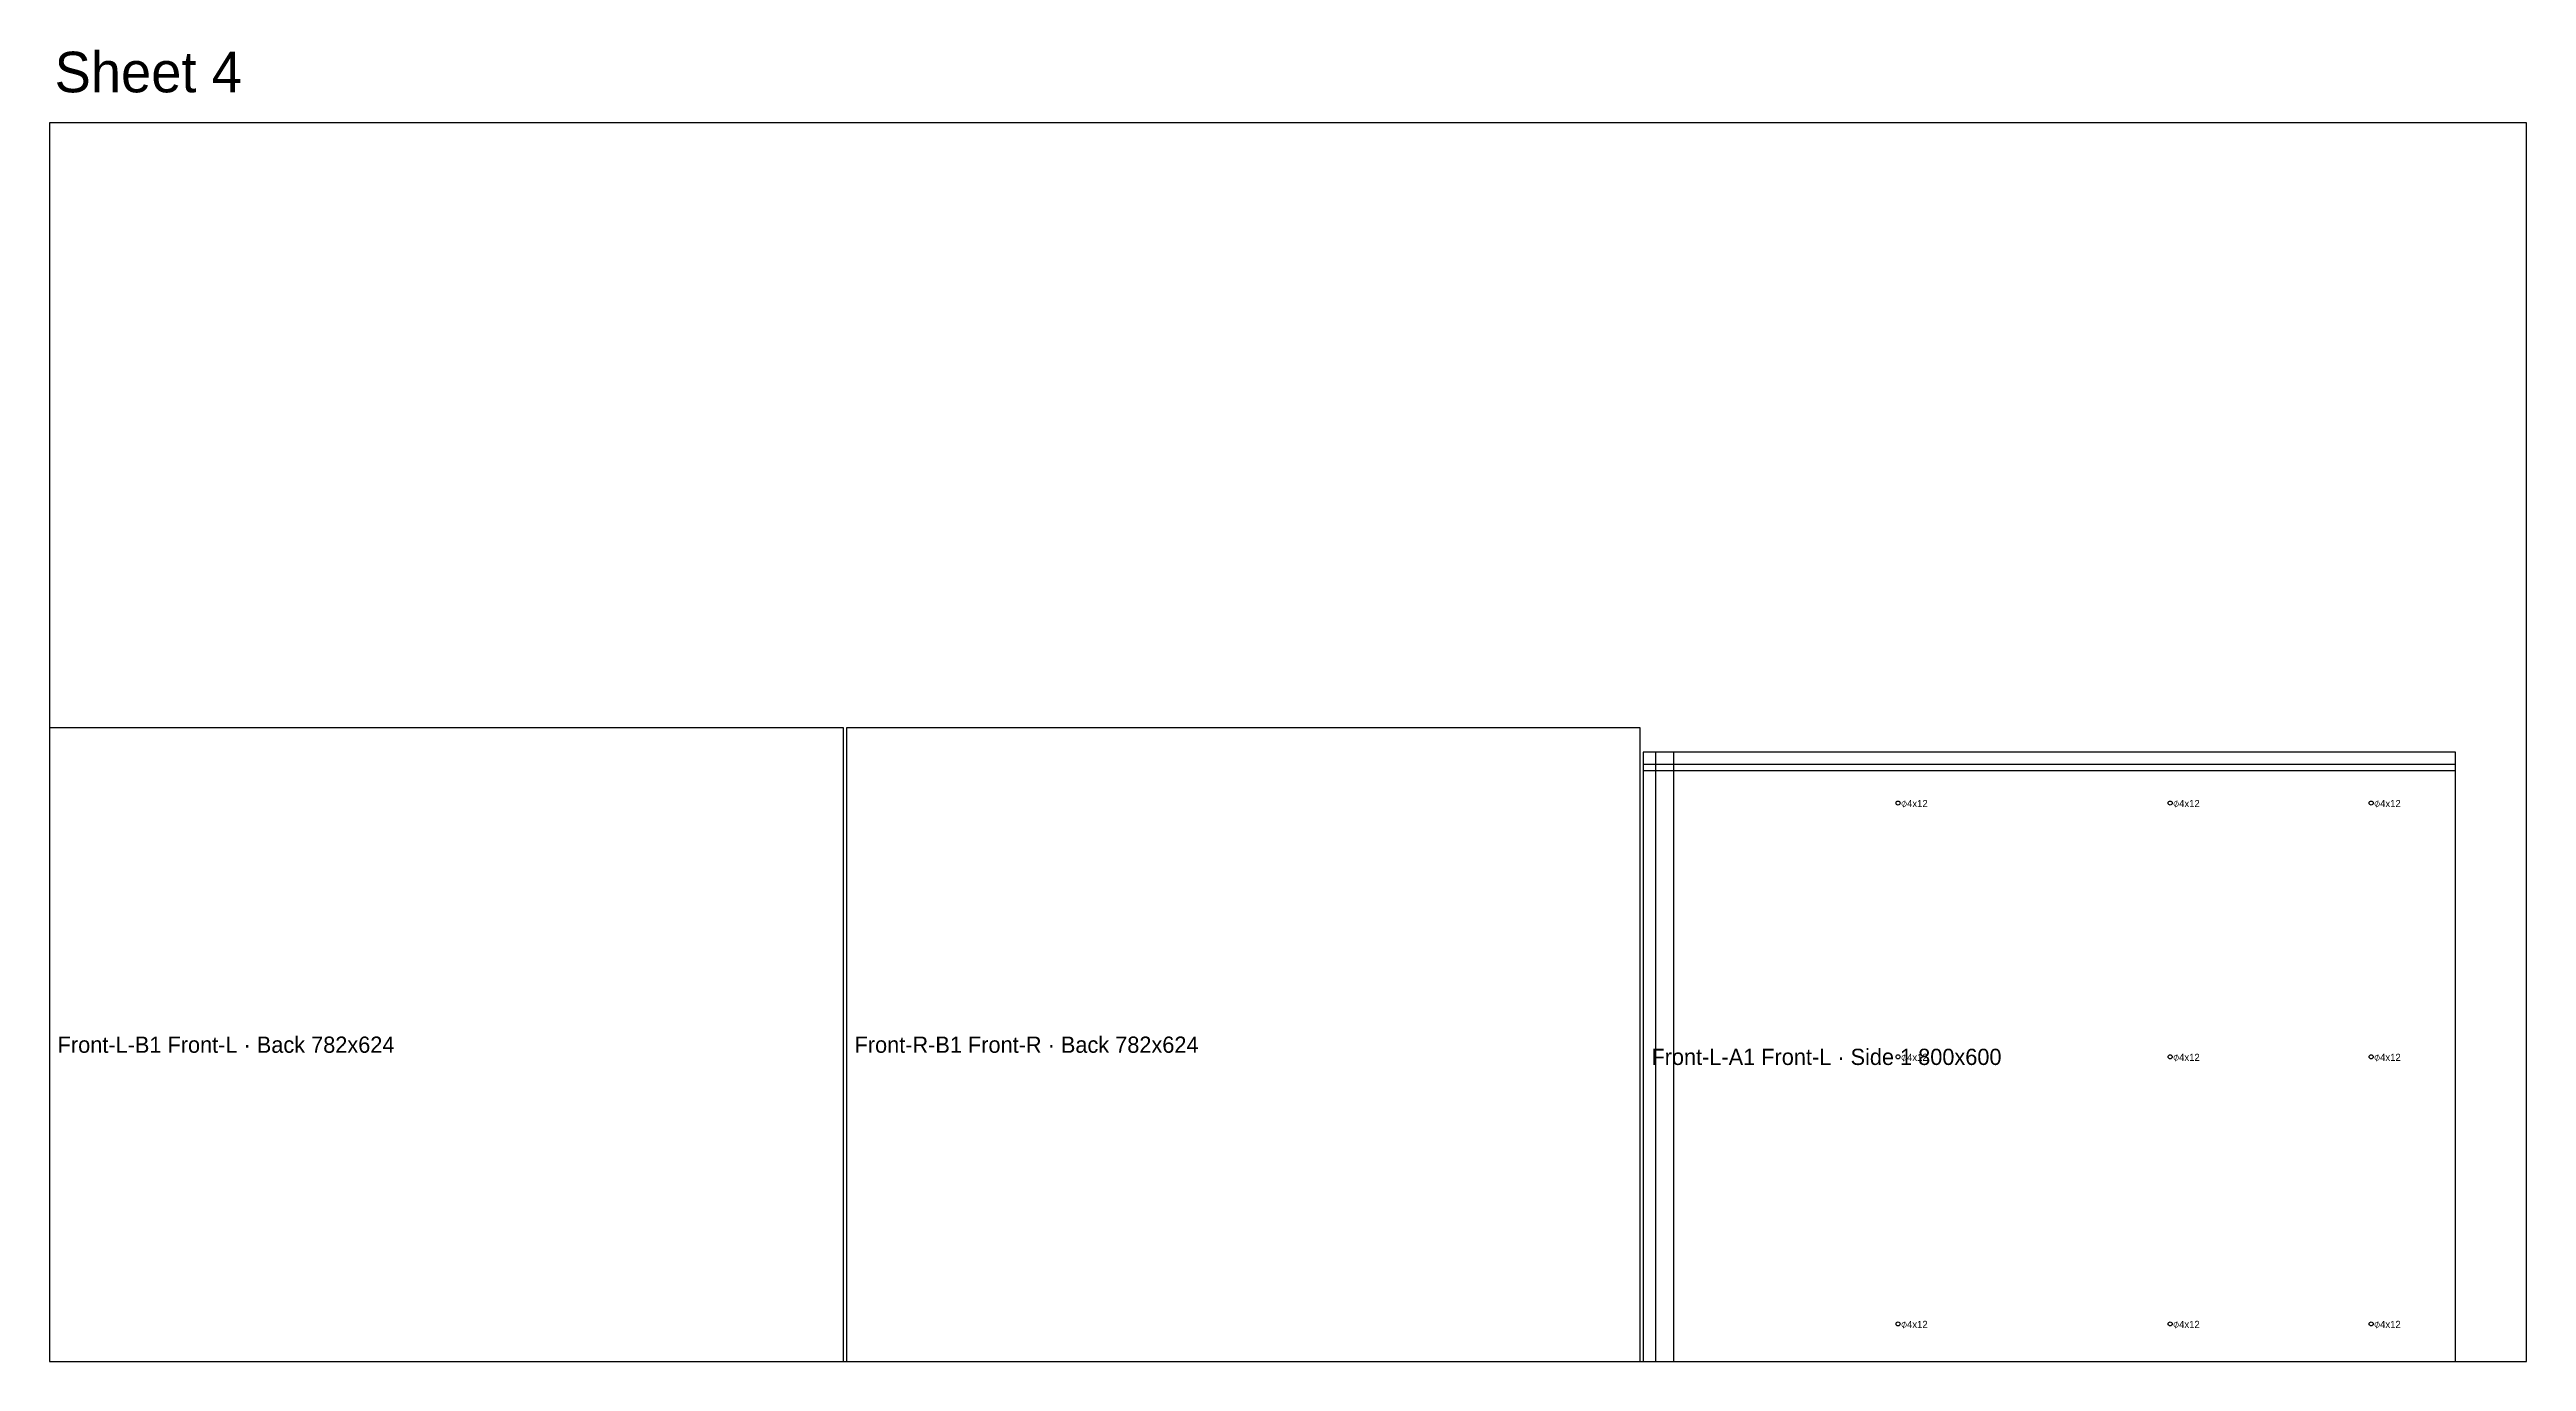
# Model space of a CAD drawing. Header units: metres. Extents: x 0 to 36760, y 0 to 1292.
# Drawn here: x 7920 to 10360, y 0 to 1292 of the extents above; entities that cross this region are included whole.
import ezdxf

# ---------------------------------------------------------------- set-up
doc = ezdxf.new("R2010")
doc.units = ezdxf.units.M
for name, color, linetype in [('BORE', 7, 'CONTINUOUS'), ('DADO', 7, 'CONTINUOUS'), ('LABEL', 7, 'CONTINUOUS'), ('PANEL', 7, 'CONTINUOUS'), ('RABBET', 7, 'CONTINUOUS'), ('SHEET', 7, 'CONTINUOUS')]:
    doc.layers.add(name, color=color, linetype=linetype)

msp = doc.modelspace()

# ---------------------------------------------------------------- texts
at = {"layer": 'BORE'}
for p in [(9744, 546), (10012, 546), (10210, 546), (9744, 296), (10012, 296), (10210, 296), (9744, 33), (10012, 33), (10210, 33)]:
    msp.add_text('⌀4x12', height=7, dxfattribs=at).set_placement(p)
at = {"layer": 'LABEL'}
for s, p in [('Front-L-B1 Front-L · Back 782x624', (7928, 304)), ('Front-R-B1 Front-R · Back 782x624', (8713, 304)), ('Front-L-A1 Front-L · Side 1 800x600', (9498, 292))]:
    msp.add_text(s, height=16, dxfattribs=at).set_placement(p)
at = {"layer": 'SHEET'}
msp.add_text('Sheet 4', height=40, dxfattribs=at).set_placement((7925, 1250))

# ---------------------------------------------------------------- linework, layer by layer
at = {"layer": 'BORE'}
for centre in [(9741, 550), (10009, 550), (10207, 550), (9741, 300), (10009, 300), (10207, 300), (9741, 37), (10009, 37), (10207, 37)]:
    msp.add_circle(centre, 2, dxfattribs=at)
at = {"layer": 'DADO'}
for p, q in [((9520, 600), (9502, 600)), ((9502, 600), (9502, 0)), ((9520, 0), (9520, 600)), ((9502, 0), (9520, 0))]:
    msp.add_line(p, q, dxfattribs=at)
at = {"layer": 'PANEL'}
for p, q in [((8702, 624), (7920, 624)), ((7920, 624), (7920, 0)), ((8702, 0), (8702, 624)), ((9487, 624), (8705, 624)), ((8705, 624), (8705, 0)), ((9487, 0), (9487, 624)), ((10290, 600), (9490, 600)), ((9490, 600), (9490, 0)), ((10290, 0), (10290, 600)), ((7920, 0), (8702, 0)), ((8705, 0), (9487, 0)), ((9490, 0), (10290, 0))]:
    msp.add_line(p, q, dxfattribs=at)
at = {"layer": 'RABBET'}
for p, q in [((10290, 588), (9490, 588)), ((9490, 588), (9490, 582)), ((10290, 582), (10290, 588)), ((9490, 582), (10290, 582))]:
    msp.add_line(p, q, dxfattribs=at)
at = {"layer": 'SHEET'}
for p, q in [((10360, 1220), (7920, 1220)), ((7920, 1220), (7920, 0)), ((10360, 0), (10360, 1220)), ((7920, 0), (10360, 0))]:
    msp.add_line(p, q, dxfattribs=at)

msp.set_redraw_order([(e.dxf.handle, doc.entitydb.next_handle()) for e in msp.query("TEXT MTEXT ATTDEF DIMENSION ARC_DIMENSION")])  # texts and dimensions are drawn at this point

doc.saveas('drawing.dxf')
